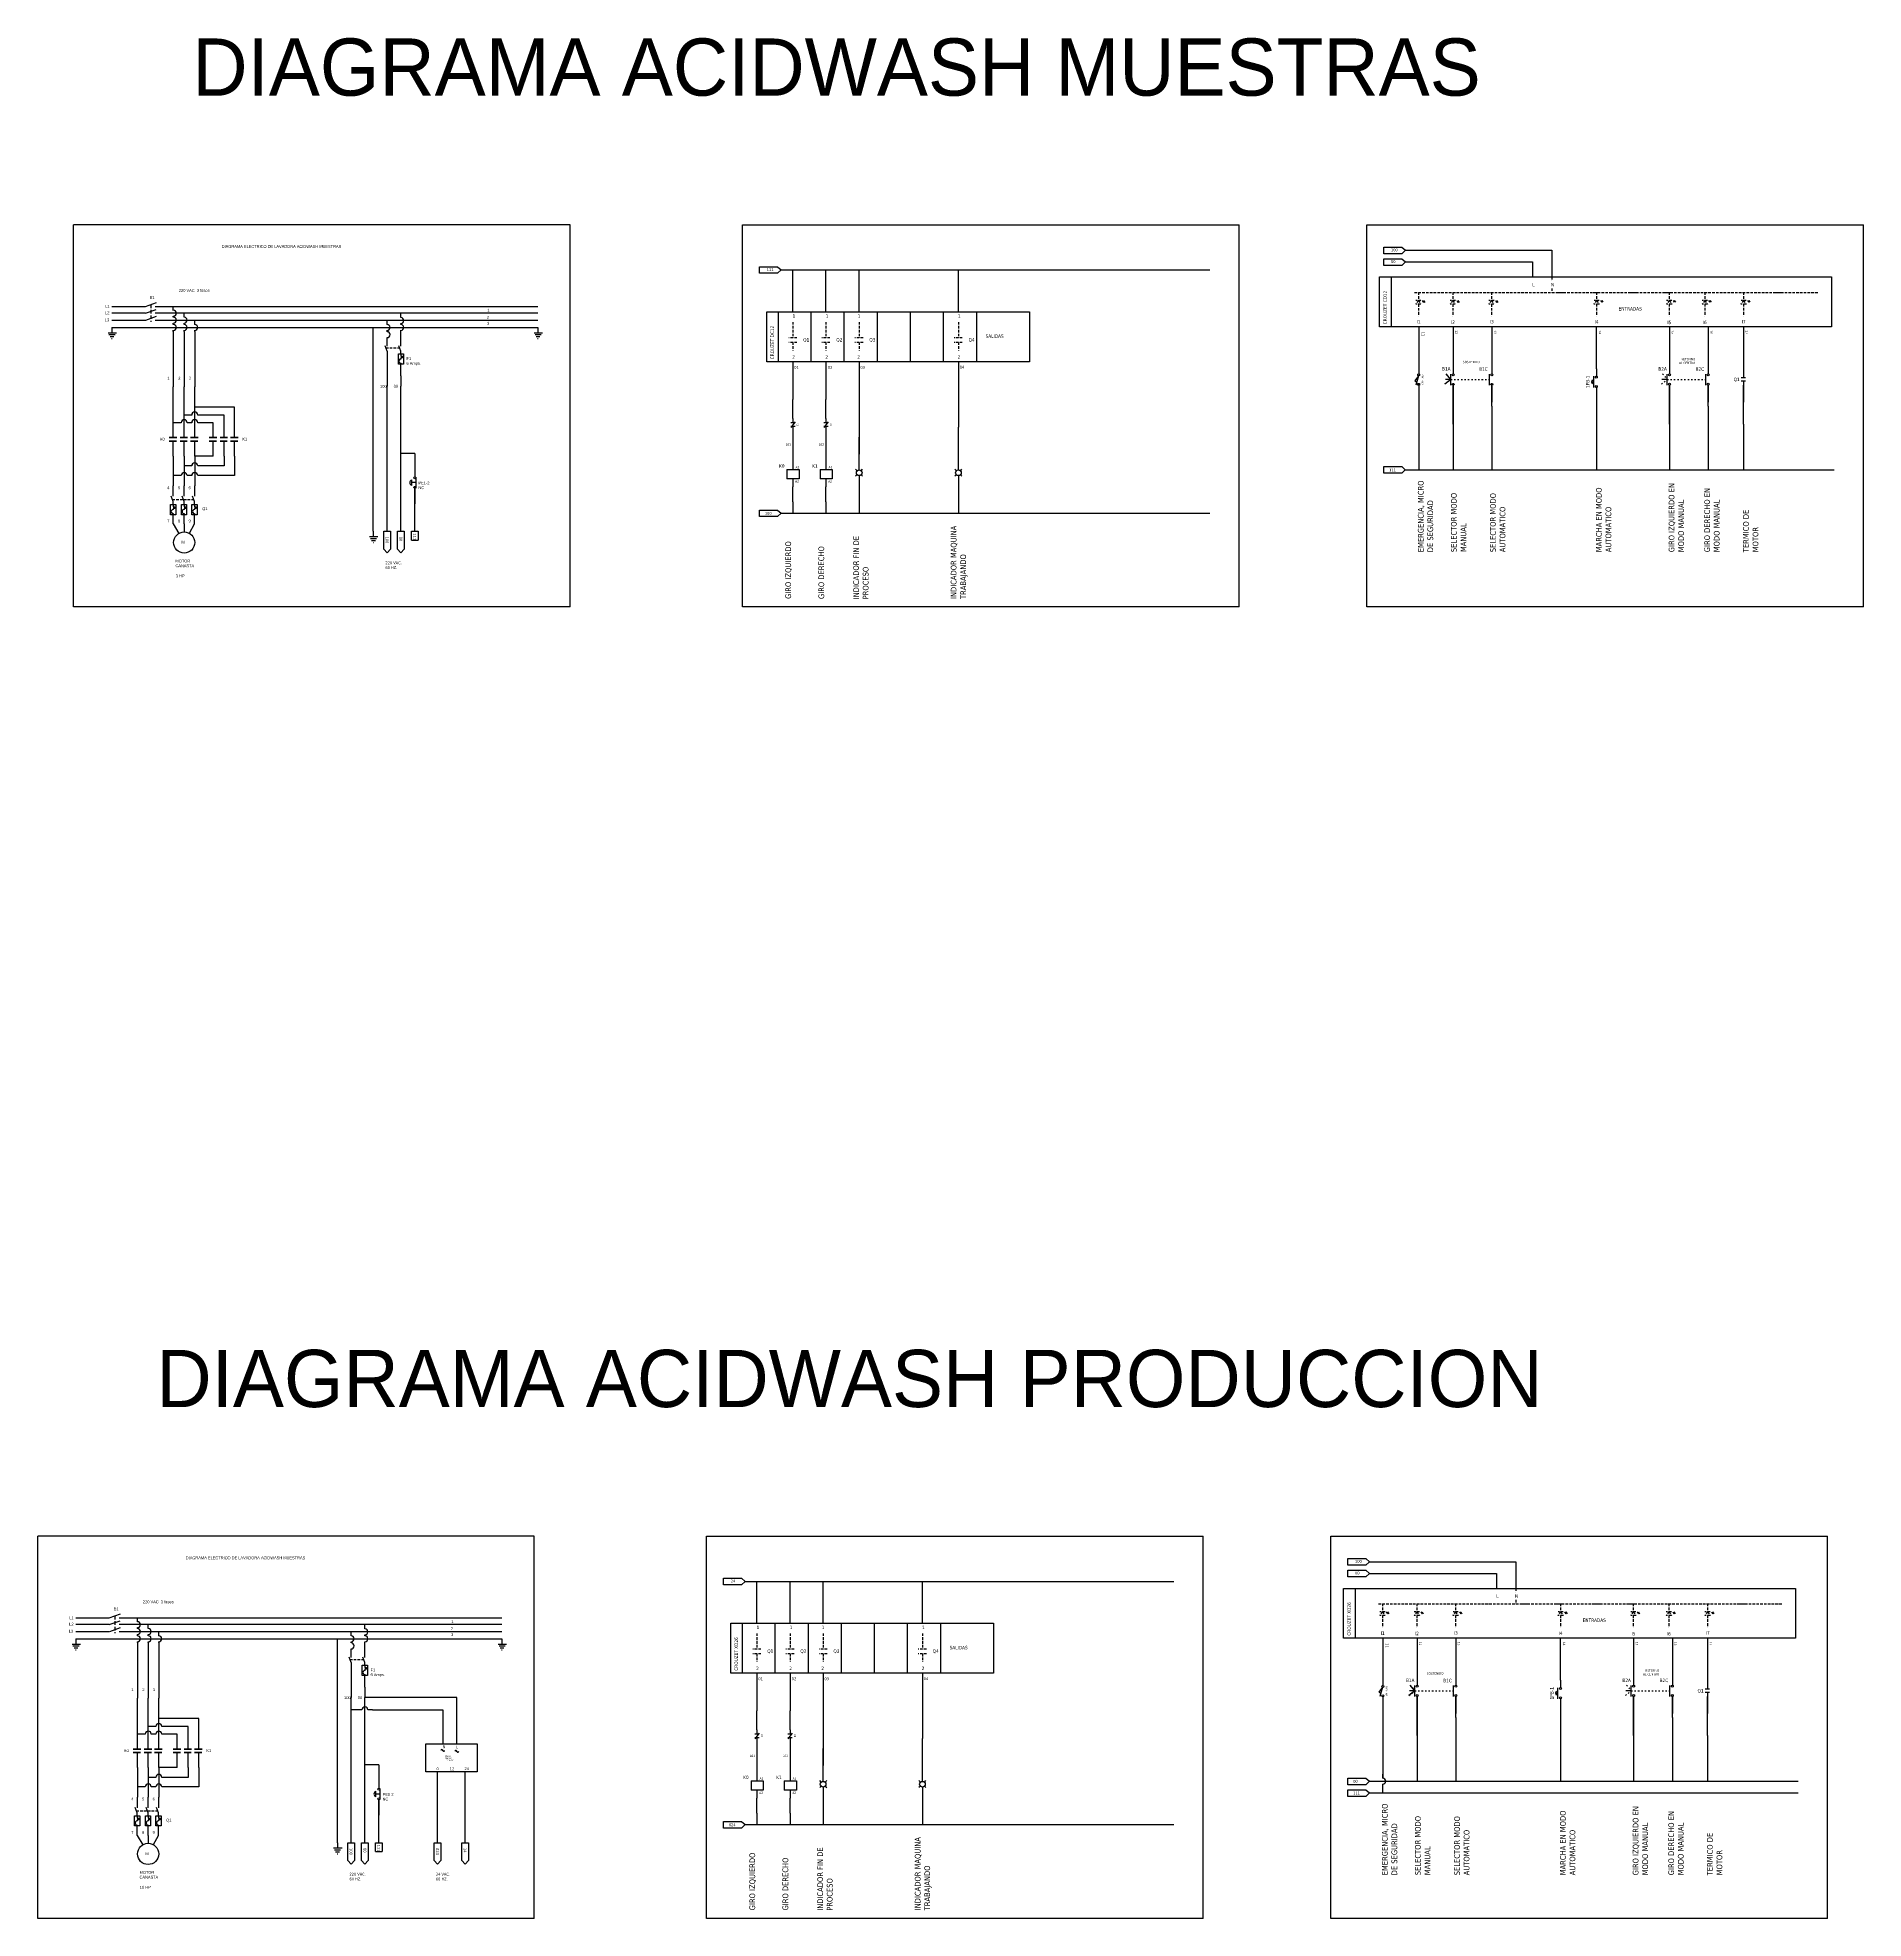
# Model space of a CAD drawing. Header units: millimetres. Extents: x 4928 to 6523, y 3574 to 5217.
import ezdxf
from ezdxf.enums import TextEntityAlignment as Align

# ---------------------------------------------------------------- set-up
doc = ezdxf.new("R2010")
doc.units = ezdxf.units.MM
doc.linetypes.add('ACAD_ISO03W100', pattern=[30, 12, -18])
doc.linetypes.add('LÍNEAS_OCULTAS2', pattern=[4.7625, 3.175, -1.5875])
doc.layers.add('0 @ 1', color=7, linetype='Continuous')
doc.layers.add('Capa1', color=7, linetype='LÍNEAS_OCULTAS2')
doc.layers.add('CONTACTOS', color=7, linetype='Continuous', lineweight=40)
doc.styles.add('Tahoma', font='tahoma.ttf')

# ---------------------------------------------------------------- blocks, each defined once
blk = doc.blocks.new('*U28')
at = {"linetype": 'Continuous'}
for p, q in [((-3.3, -0.3), (1.1, -3.3)), ((-3.3, -0.3), (4.8, -2.6)), ((1.1, -3.3), (1.9, -1.8))]:
    blk.add_line(p, q, dxfattribs=at)
for centre in [(-4.1, 0), (4.1, 0)]:
    blk.add_circle(centre, 0.859)
at = {"style": 'Tahoma'}
for tag, p in [('Diseñador de referencia', (0, 2.5)), ('Descripción', (0, 6.7))]:
    blk.add_attdef(tag, text='', height=1.5, dxfattribs=at).set_placement(p, align=Align.CENTER)
at = {"linetype": 'Continuous', "style": 'Tahoma', "flags": 8}
blk.add_attdef('Terminal 1', text='', height=1.5, dxfattribs=at).set_placement((-6.7, -0.8), align=Align.TOP_RIGHT)
blk.add_attdef('Terminal 2', text='', height=1.5, dxfattribs=at).set_placement((6.7, -0.8), align=Align.TOP_LEFT)
blk = doc.blocks.new('*U29')
for p, q in [((-4.9, 2.1), (4.8, 2.1)), ((0, 4.3), (0, 2.1))]:
    blk.add_line(p, q)
for centre in [(-4.1, 0), (4.1, 0)]:
    blk.add_circle(centre, 0.859)
blk.add_arc((0, 2.2), 2.08, 36.8699, 143.1301)
at = {"style": 'Tahoma'}
for tag, p in [('Diseñador de referencia', (0, 5)), ('Descripción', (0, 9.2))]:
    blk.add_attdef(tag, text='', height=1.5, dxfattribs=at).set_placement(p, align=Align.CENTER)
at = {"linetype": 'Continuous', "style": 'Tahoma', "flags": 8}
blk.add_attdef('Terminal 1', text='', height=1.5, dxfattribs=at).set_placement((-6.7, -0.8), align=Align.TOP_RIGHT)
blk.add_attdef('Terminal 2', text='', height=1.5, dxfattribs=at).set_placement((6.7, -0.8), align=Align.TOP_LEFT)
blk = doc.blocks.new('*U23')
at = {"linetype": 'Continuous'}
for p, q in [((-1.5, 1.9), (-1.5, -1.9)), ((1.5, 1.9), (1.5, -1.9))]:
    blk.add_line(p, q, dxfattribs=at)
at = {"style": 'Tahoma'}
for tag, p in [('Diseñador de referencia', (-0.2, 3.4)), ('Descripción', (0, 8.7))]:
    blk.add_attdef(tag, text='', height=1.5, dxfattribs=at).set_placement(p, align=Align.CENTER)
at = {"linetype": 'Continuous', "style": 'Tahoma', "flags": 8}
blk.add_attdef('Terminal 1', text='', height=1.5, dxfattribs=at).set_placement((-3.2, -0.8), align=Align.TOP_RIGHT)
blk.add_attdef('Terminal 2', text='', height=1.5, dxfattribs=at).set_placement((3.2, -0.8), align=Align.TOP_LEFT)
blk = doc.blocks.new('*U30')
at = {"linetype": 'Continuous'}
for p, q in [((-2.4, 1.9), (2.4, -1.9)), ((-1.5, 1.9), (-1.5, -1.9)), ((1.5, 1.9), (1.5, -1.9))]:
    blk.add_line(p, q, dxfattribs=at)
at = {"style": 'Tahoma'}
for tag, p in [('Diseñador de referencia', (-0.2, 3.4)), ('Descripción', (0, 8.7))]:
    blk.add_attdef(tag, text='', height=1.5, dxfattribs=at).set_placement(p, align=Align.CENTER)
at = {"linetype": 'Continuous', "style": 'Tahoma', "flags": 8}
blk.add_attdef('Terminal 1', text='', height=1.5, dxfattribs=at).set_placement((-3.2, -0.8), align=Align.TOP_RIGHT)
blk.add_attdef('Terminal 2', text='', height=1.5, dxfattribs=at).set_placement((3.2, -0.8), align=Align.TOP_LEFT)

msp = doc.modelspace()

# ---------------------------------------------------------------- linework, layer by layer
for p, q in [((4959.8, 4719.7), (4959.8, 5053.7)), ((5393.6, 5053.7), (4959.8, 5053.7)), ((5393.6, 4719.7), (5393.6, 5053.7)), ((5544.3, 4719.7), (5544.3, 5053.7)), ((5544.3, 5053.7), (5978.1, 5053.7)), ((5978.1, 4719.7), (5978.1, 5053.7)), ((6089.6, 4719.7), (6089.6, 5053.7)), ((6089.6, 5053.7), (6523.4, 5053.7)), ((6523.4, 4719.7), (6523.4, 5053.7)), ((6104.4, 5034.1), (6120.2, 5034.1)), ((6104.4, 5028.3), (6104.4, 5034.1)), ((6120.2, 5034.1), (6123.3, 5031.3)), ((6123.3, 5031.3), (6120.2, 5028.3)), ((6123.3, 5031.3), (6251.2, 5031.3)), ((6251.2, 5031.3), (6251.2, 5008)), ((5559, 5016.9), (5574.8, 5016.9)), ((5559, 5011.2), (5559, 5016.9)), ((5574.8, 5016.9), (5577.9, 5014.1)), ((5577.9, 5014.1), (5574.8, 5011.2)), ((5577.9, 5014.1), (5952.5, 5014.1)), ((5588.2, 4986.1), (5588.2, 5014.1)), ((5617.1, 4986.1), (5617.1, 5014.1)), ((5646.1, 4977.5), (5646.1, 5014.1)), ((5732.8, 4977.5), (5732.8, 5014.1)), ((6120.2, 5028.3), (6104.4, 5028.3)), ((6104.4, 5023.9), (6120.2, 5023.9)), ((6104.4, 5018.1), (6104.4, 5023.9)), ((6120.2, 5018.1), (6104.4, 5018.1)), ((6120.2, 5023.9), (6123.3, 5021.1)), ((6123.3, 5021.1), (6120.2, 5018.1)), ((6123.3, 5021.1), (6234.4, 5021.1)), ((6234.4, 5021.1), (6234.4, 5008)), ((5574.8, 5011.2), (5559, 5011.2)), ((6110.8, 5008), (6110.8, 4964.5)), ((4993.2, 4982.3), (5022.5, 4982.3)), ((5022.5, 4982.3), (5032.1, 4985.8)), ((5022.5, 4976.3), (5031.9, 4979.7)), ((5031.1, 4982.3), (5365.4, 4982.3)), ((5046.9, 4978.8), (5046.9, 4982.3)), ((5588.2, 4977.5), (5588.2, 4986.1)), ((5617.1, 4977.5), (5617.1, 4986.1)), ((5022.5, 4976.3), (4993.2, 4976.3)), ((4993.2, 4970.3), (5022.5, 4970.3)), ((4993.2, 4963.9), (4993.2, 4959.3)), ((4993.2, 4963.9), (5365.4, 4963.9)), ((5022.9, 4970.3), (5032.3, 4973.7)), ((5365.4, 4976.3), (5031.1, 4976.3)), ((5031.1, 4970.3), (5365.4, 4970.3)), ((5046.9, 4972.8), (5046.9, 4973.7)), ((5046.9, 4966.5), (5046.9, 4967.7)), ((5056.4, 4972.8), (5056.4, 4976.3)), ((5056.4, 4966.5), (5056.4, 4967.7)), ((5065.6, 4966.5), (5065.6, 4970.3)), ((5221.6, 4785.8), (5221.6, 4963.9)), ((5233.7, 4966.5), (5233.7, 4970.3)), ((5245.7, 4972.5), (5245.7, 4976.3)), ((5245.7, 4966.5), (5245.7, 4967.4)), ((5365.4, 4963.9), (5365.4, 4959.3)), ((5575.3, 4977.5), (5575.3, 4933.9)), ((5604.2, 4933.9), (5604.2, 4977.5)), ((5633.1, 4933.9), (5633.1, 4977.5)), ((5662.1, 4933.9), (5662.1, 4977.5)), ((5662.1, 4977.5), (5691, 4977.5)), ((5691, 4933.9), (5691, 4977.5)), ((5691, 4933.9), (5691, 4977.5)), ((5719.9, 4933.9), (5719.9, 4977.5)), ((5719.9, 4933.9), (5719.9, 4977.5)), ((5719.9, 4933.9), (5719.9, 4977.5)), ((5748.8, 4933.9), (5748.8, 4977.5)), ((5748.8, 4933.9), (5748.8, 4977.5)), ((6134.9, 4964.4), (6134.9, 4941.4)), ((6165, 4964.4), (6165, 4957)), ((6165, 4964.4), (6165, 4946.3)), ((6198.8, 4964.4), (6198.8, 4946.3)), ((6290.3, 4927.7), (6290.3, 4964.5)), ((6354.1, 4964.5), (6354.1, 4946.3)), ((6387.9, 4964.5), (6387.9, 4946.3)), ((6418.7, 4964.5), (6418.7, 4946.3)), ((4989.9, 4959.3), (4997.2, 4959.3)), ((4990.7, 4957.7), (4996, 4957.7)), ((4991.6, 4956), (4994.9, 4956)), ((4992.9, 4954.2), (4993.5, 4954.2)), ((5046.9, 4960.5), (5046.9, 4961.4)), ((5046.9, 4961.4), (5046.9, 4912.1)), ((5056.4, 4960.5), (5056.4, 4961.4)), ((5056.4, 4960.5), (5056.4, 4912.1)), ((5065.6, 4960.5), (5065.6, 4961.4)), ((5065.6, 4960.5), (5065.6, 4912.1)), ((5233.7, 4943.2), (5232, 4947.9)), ((5233.7, 4960.2), (5233.7, 4961.4)), ((5233.7, 4947.5), (5233.7, 4955)), ((5245.7, 4943.2), (5244, 4947.9)), ((5245.7, 4947.5), (5245.7, 4961.4)), ((5362.1, 4959.3), (5369.4, 4959.3)), ((5362.9, 4957.7), (5368.2, 4957.7)), ((5363.8, 4956), (5367.2, 4956)), ((5365.2, 4954.2), (5365.7, 4954.2)), ((6165, 4946.3), (6165, 4923.4)), ((6198.8, 4946.3), (6198.8, 4923.4)), ((6354.1, 4946.3), (6354.1, 4923.4)), ((6387.9, 4946.3), (6387.9, 4923.4)), ((6418.7, 4946.3), (6418.7, 4923.4)), ((5233.7, 4943.2), (5233.7, 4921.7)), ((5245.7, 4940.8), (5245.7, 4943.3)), ((5245.7, 4940.8), (5245.7, 4938.8)), ((5245.7, 4938.8), (5247.2, 4938.8)), ((5245.7, 4937.3), (5245.7, 4936.2)), ((5247.2, 4937.3), (5245.7, 4937.3)), ((5245.7, 4921.7), (5245.8, 4931.8)), ((5245.8, 4932.7), (5245.8, 4931.8)), ((5247.2, 4938.8), (5247.2, 4937.3)), ((5588.2, 4933.8), (5588.2, 4926.4)), ((5617.1, 4933.8), (5617.1, 4926.4)), ((5646.1, 4933.8), (5646.1, 4926.4)), ((5732.8, 4933.9), (5732.8, 4926.5)), ((6134.9, 4941.4), (6134.9, 4923.3)), ((5233.7, 4921.7), (5233.7, 4912.7)), ((5245.7, 4921.7), (5245.7, 4912.7)), ((5588.2, 4926.4), (5588.2, 4900.9)), ((5617.1, 4926.4), (5617.1, 4900.9)), ((5646.1, 4926.4), (5646.1, 4867.9)), ((5732.8, 4926.5), (5732.8, 4879.9)), ((6162.9, 4918.4), (6157.8, 4914.4)), ((6162.9, 4918.4), (6158.3, 4918.4)), ((6162.9, 4918.4), (6158.9, 4923.4)), ((6162.9, 4913.5), (6162.9, 4923.2)), ((6165, 4879.3), (6165, 4913.4)), ((6165, 4913.4), (6165, 4898.6)), ((6196.7, 4913.5), (6196.7, 4923.2)), ((6198.8, 4895.1), (6198.8, 4913.4)), ((6198.8, 4913.4), (6198.8, 4898.6)), ((6290.3, 4927.7), (6290.3, 4921.4)), ((6351.9, 4918.4), (6347.4, 4918.4)), ((6351.9, 4913.5), (6351.9, 4923.2)), ((6354.1, 4879.4), (6354.1, 4913.4)), ((6354.1, 4913.4), (6354.1, 4898.6)), ((6385.8, 4913.5), (6385.8, 4923.2)), ((6387.9, 4895.1), (6387.9, 4913.4)), ((6387.9, 4913.4), (6387.9, 4898.6)), ((6418.7, 4927.2), (6418.7, 4919.9)), ((6418.7, 4916.9), (6418.7, 4906.1)), ((6418.7, 4879.4), (6418.7, 4913.4)), ((6418.7, 4913.4), (6418.7, 4898.6)), ((5046.9, 4880.7), (5046.9, 4912.1)), ((5056.4, 4880.7), (5056.4, 4912.1)), ((5065.6, 4880.7), (5065.6, 4912.1)), ((5233.7, 4785.8), (5233.7, 4912.7)), ((5245.8, 4785.8), (5245.7, 4912.7)), ((5588.2, 4884.3), (5588.2, 4900.9)), ((5617.1, 4884.3), (5617.1, 4900.9)), ((6134.9, 4913.3), (6134.9, 4893.3)), ((6165, 4902.3), (6165, 4879.3)), ((6290.3, 4911.4), (6290.3, 4850)), ((6354.1, 4902.3), (6354.1, 4879.4)), ((5046.9, 4867.6), (5046.9, 4880.7)), ((5053.8, 4880.7), (5046.9, 4880.7)), ((5063, 4887.4), (5056.4, 4887.4)), ((5056.4, 4867.6), (5056.4, 4880.7)), ((5063, 4880.7), (5059, 4880.7)), ((5100.5, 4894.3), (5065.6, 4894.3)), ((5065.6, 4867.6), (5065.6, 4880.7)), ((5091.3, 4887.4), (5068.2, 4887.4)), ((5081.8, 4880.7), (5068.2, 4880.7)), ((5081.8, 4867.6), (5081.8, 4880.7)), ((5091.3, 4880.7), (5091.3, 4887.4)), ((5091.3, 4867.6), (5091.3, 4880.7)), ((5100.5, 4880.7), (5100.5, 4894.3)), ((5100.5, 4867.6), (5100.5, 4880.7)), ((5588.2, 4884.3), (5588.2, 4880.5)), ((5617.1, 4884.3), (5617.1, 4880.5)), ((6134.9, 4893.3), (6134.9, 4879.3)), ((6198.8, 4895.1), (6198.8, 4839.5)), ((6387.9, 4895.1), (6387.9, 4839.5)), ((5046.9, 4851.4), (5046.9, 4864.6)), ((5056.4, 4851.4), (5056.4, 4864.6)), ((5065.6, 4851.4), (5065.6, 4864.6)), ((5081.8, 4851.4), (5081.8, 4864.6)), ((5091.3, 4851.4), (5091.3, 4864.6)), ((5100.5, 4851.4), (5100.5, 4864.6)), ((5588.2, 4877.5), (5588.2, 4871)), ((5588.2, 4871), (5588.2, 4846.7)), ((5617.1, 4877.5), (5617.1, 4871)), ((5617.1, 4871), (5617.1, 4846.7)), ((5646.1, 4841.3), (5646.1, 4867.9)), ((5646.1, 4867.9), (5646.1, 4853.2)), ((5732.8, 4879.9), (5732.8, 4876.9)), ((5732.8, 4841.3), (5732.8, 4876.9)), ((6134.9, 4879.3), (6134.9, 4839.5)), ((6165, 4879.3), (6165, 4839.5)), ((6354.1, 4879.4), (6354.1, 4839.5)), ((6418.7, 4879.4), (6418.7, 4839.5)), ((5046.9, 4851.4), (5046.9, 4825.5)), ((5056.4, 4851.4), (5056.4, 4825.5)), ((5065.6, 4851.4), (5065.6, 4825.5)), ((5081.8, 4851.4), (5065.6, 4851.4)), ((5091.3, 4851.4), (5091.3, 4842.9)), ((5100.5, 4851.4), (5100.5, 4834.4)), ((5257.8, 4853.7), (5245.8, 4853.7)), ((5257.8, 4853.7), (5257.8, 4833.3)), ((6290.3, 4850), (6290.3, 4839.5)), ((5053.8, 4834.4), (5046.9, 4834.4)), ((5063, 4842.9), (5056.4, 4842.9)), ((5063, 4834.4), (5059, 4834.4)), ((5091.3, 4842.9), (5068.2, 4842.9)), ((5100.5, 4834.4), (5068.2, 4834.4)), ((5258.9, 4833.1), (5258.9, 4823.4)), ((5583, 4839.8), (5593.7, 4839.8)), ((5583, 4839.8), (5583, 4831.6)), ((5593.7, 4831.6), (5583, 4831.6)), ((5588.2, 4846.7), (5588.2, 4839.8)), ((5588.2, 4831.6), (5588.2, 4824.7)), ((5593.7, 4839.8), (5593.7, 4831.6)), ((5611.9, 4839.8), (5622.6, 4839.8)), ((5611.9, 4839.8), (5611.9, 4831.6)), ((5622.6, 4831.6), (5611.9, 4831.6)), ((5617.1, 4846.7), (5617.1, 4839.8)), ((5617.1, 4831.6), (5617.1, 4824.7)), ((5622.6, 4839.8), (5622.6, 4831.6)), ((5644.3, 4838.7), (5643, 4840)), ((5644.3, 4835.2), (5643, 4833.9)), ((5646.1, 4839.4), (5646.1, 4841.3)), ((5646.1, 4834.4), (5646.1, 4832.5)), ((5646.1, 4832.5), (5646.1, 4801.6)), ((5647.8, 4838.7), (5649.1, 4840)), ((5647.8, 4835.2), (5649.1, 4833.9)), ((5731, 4838.7), (5729.7, 4840)), ((5731, 4835.2), (5729.7, 4833.9)), ((5732.8, 4839.4), (5732.8, 4841.3)), ((5732.8, 4834.4), (5732.8, 4832.5)), ((5732.8, 4832.5), (5732.8, 4801.6)), ((5734.5, 4838.7), (5735.8, 4840)), ((5734.5, 4835.2), (5735.8, 4833.9)), ((6104.4, 4842.3), (6120.1, 4842.3)), ((6104.4, 4836.5), (6104.4, 4842.3)), ((6120.1, 4836.5), (6104.4, 4836.5)), ((6120.1, 4842.3), (6123.2, 4839.5)), ((6123.2, 4839.5), (6120.1, 4836.5)), ((6123.2, 4839.5), (6497.8, 4839.5)), ((5046.8, 4811.8), (5045.1, 4816.5)), ((5046.9, 4816.4), (5046.9, 4825.5)), ((5056.3, 4811.8), (5054.6, 4816.5)), ((5056.4, 4816.4), (5056.4, 4825.5)), ((5065.4, 4811.8), (5063.7, 4816.5)), ((5065.6, 4816.4), (5065.6, 4825.5)), ((5255, 4830.7), (5255, 4825.9)), ((5258.8, 4828.3), (5255, 4828.3)), ((5257.8, 4823.3), (5257.8, 4809.7)), ((5257.8, 4785.8), (5257.8, 4823.3)), ((5588.2, 4811.5), (5588.2, 4824.7)), ((5617.1, 4811.5), (5617.1, 4824.7)), ((5046.8, 4809.3), (5046.8, 4811.8)), ((5046.8, 4809.3), (5046.8, 4807.3)), ((5046.8, 4807.3), (5048.3, 4807.3)), ((5046.8, 4805.8), (5046.8, 4804.8)), ((5048.3, 4805.8), (5046.8, 4805.8)), ((5046.8, 4801.2), (5046.8, 4800.3)), ((5046.8, 4792.2), (5046.8, 4800.3)), ((5048.3, 4807.3), (5048.3, 4805.8)), ((5056.3, 4809.3), (5056.3, 4811.8)), ((5056.3, 4809.3), (5056.3, 4807.3)), ((5056.3, 4807.3), (5057.8, 4807.3)), ((5056.3, 4805.8), (5056.3, 4804.8)), ((5057.8, 4805.8), (5056.3, 4805.8)), ((5056.3, 4801.2), (5056.3, 4800.3)), ((5056.3, 4792.2), (5056.3, 4800.3)), ((5057.8, 4807.3), (5057.8, 4805.8)), ((5065.4, 4809.3), (5065.4, 4811.8)), ((5065.4, 4809.3), (5065.4, 4807.3)), ((5065.4, 4807.3), (5066.9, 4807.3)), ((5065.4, 4805.8), (5065.4, 4804.8)), ((5066.9, 4805.8), (5065.4, 4805.8)), ((5065.5, 4801.2), (5065.5, 4800.3)), ((5065.5, 4792.2), (5065.5, 4800.3)), ((5066.9, 4807.3), (5066.9, 4805.8)), ((5559, 4804.4), (5574.8, 4804.4)), ((5559, 4798.6), (5559, 4804.4)), ((5574.8, 4798.6), (5559, 4798.6)), ((5574.8, 4804.4), (5577.9, 4801.6)), ((5577.9, 4801.6), (5574.8, 4798.6)), ((5577.9, 4801.6), (5952.5, 4801.6)), ((5588.2, 4811.5), (5588.2, 4801.6)), ((5617.1, 4811.5), (5617.1, 4801.6)), ((5848.4, 4801.7), (5877.3, 4801.7)), ((5046.8, 4792.2), (5051.6, 4784)), ((5056.3, 4792.2), (5056.3, 4785.2)), ((5060.9, 4784.1), (5065.5, 4792.2)), ((5221.6, 4785.8), (5221.6, 4781.2)), ((5230.7, 4770.1), (5230.7, 4785.8)), ((5230.7, 4785.8), (5236.5, 4785.8)), ((5230.7, 4778), (5230.7, 4785.8)), ((5230.7, 4785.8), (5236.5, 4785.8)), ((5236.5, 4785.8), (5236.5, 4770.1)), ((5236.5, 4785.8), (5236.5, 4778)), ((5242.8, 4770.1), (5242.8, 4785.8)), ((5242.8, 4785.8), (5248.6, 4785.8)), ((5242.8, 4778), (5242.8, 4785.8)), ((5242.8, 4785.8), (5248.6, 4785.8)), ((5248.6, 4785.8), (5248.6, 4770.1)), ((5248.6, 4785.8), (5248.6, 4778)), ((5254.9, 4785.8), (5260.6, 4785.8)), ((5254.9, 4778), (5254.9, 4785.8)), ((5254.9, 4785.8), (5260.7, 4785.8)), ((5260.7, 4785.8), (5260.7, 4778)), ((5218.4, 4781.2), (5225.7, 4781.2)), ((5219.1, 4779.6), (5224.5, 4779.6)), ((5220.1, 4777.8), (5223.4, 4777.8)), ((5221.4, 4776.1), (5221.9, 4776.1)), ((5233.7, 4766.9), (5230.7, 4770.1)), ((5236.5, 4770.1), (5233.7, 4766.9)), ((5245.8, 4766.9), (5242.8, 4770.1)), ((5248.6, 4770.1), (5245.8, 4766.9)), ((5254.9, 4778), (5260.7, 4778)), ((5393.6, 4719.7), (4959.8, 4719.7)), ((5978.1, 4719.7), (5544.3, 4719.7)), ((6523.4, 4719.7), (6089.6, 4719.7)), ((4928.4, 3573.9), (4928.4, 3907.9)), ((5362.1, 3907.9), (4928.4, 3907.9)), ((5362.1, 3573.9), (5362.1, 3907.9)), ((5512.8, 3573.9), (5512.8, 3907.9)), ((5512.8, 3907.9), (5946.6, 3907.9)), ((5946.6, 3573.9), (5946.6, 3907.9)), ((6058.2, 3573.9), (6058.2, 3907.9)), ((6058.2, 3907.9), (6492, 3907.9)), ((6492, 3573.9), (6492, 3907.9)), ((6073, 3888.3), (6088.7, 3888.3)), ((6073, 3882.5), (6073, 3888.3)), ((6088.7, 3882.5), (6073, 3882.5)), ((6088.7, 3888.3), (6091.9, 3885.5)), ((6091.9, 3885.5), (6088.7, 3882.5)), ((6091.9, 3885.5), (6219.7, 3885.5)), ((6219.7, 3885.5), (6219.7, 3862.2)), ((5527.6, 3871.1), (5543.4, 3871.1)), ((5527.6, 3865.4), (5527.6, 3871.1)), ((5543.4, 3865.4), (5527.6, 3865.4)), ((5543.4, 3871.1), (5546.5, 3868.3)), ((5546.5, 3868.3), (5543.4, 3865.4)), ((5546.5, 3868.3), (5921, 3868.3)), ((5556.8, 3840.3), (5556.8, 3868.3)), ((5585.7, 3840.3), (5585.7, 3868.3)), ((5614.6, 3831.7), (5614.6, 3868.3)), ((5701.4, 3831.7), (5701.4, 3868.3)), ((6073, 3878.1), (6088.7, 3878.1)), ((6073, 3872.3), (6073, 3878.1)), ((6088.7, 3872.3), (6073, 3872.3)), ((6079.4, 3862.2), (6079.4, 3818.7)), ((6088.7, 3878.1), (6091.9, 3875.3)), ((6091.9, 3875.3), (6088.7, 3872.3)), ((6091.9, 3875.3), (6203, 3875.3)), ((6203, 3875.3), (6203, 3862.2)), ((4961.7, 3836.5), (4991, 3836.5)), ((4991, 3830.5), (4961.7, 3830.5)), ((4991, 3836.5), (5000.7, 3840)), ((4991, 3830.5), (5000.4, 3833.9)), ((4999.7, 3836.5), (5334, 3836.5)), ((5334, 3830.5), (4999.7, 3830.5)), ((5015.5, 3833.1), (5015.5, 3836.5)), ((5025, 3827.1), (5025, 3830.5)), ((5214.3, 3826.8), (5214.3, 3830.5)), ((5543.9, 3831.7), (5543.9, 3788.1)), ((5556.8, 3831.7), (5556.8, 3840.3)), ((5572.8, 3788.1), (5572.8, 3831.7)), ((5585.7, 3831.7), (5585.7, 3840.3)), ((5601.7, 3788.1), (5601.7, 3831.7)), ((5630.6, 3788.1), (5630.6, 3831.7)), ((5630.6, 3831.7), (5659.5, 3831.7)), ((5659.5, 3788.1), (5659.5, 3831.7)), ((5659.5, 3788.1), (5659.5, 3831.7)), ((5688.4, 3788.1), (5688.4, 3831.7)), ((5688.4, 3788.1), (5688.4, 3831.7)), ((5688.4, 3788.1), (5688.4, 3831.7)), ((5717.4, 3788.1), (5717.4, 3831.7)), ((5717.4, 3788.1), (5717.4, 3831.7)), ((4958.5, 3813.5), (4965.8, 3813.5)), ((4961.7, 3824.5), (4991, 3824.5)), ((4961.7, 3818.2), (4961.7, 3813.5)), ((4961.7, 3818.2), (5334, 3818.2)), ((4991.5, 3824.5), (5000.9, 3827.9)), ((4999.7, 3824.5), (5334, 3824.5)), ((5015.5, 3827.1), (5015.5, 3827.9)), ((5015.5, 3820.8), (5015.5, 3821.9)), ((5015.5, 3814.8), (5015.5, 3815.6)), ((5015.5, 3815.6), (5015.5, 3766.3)), ((5025, 3820.8), (5025, 3821.9)), ((5025, 3814.8), (5025, 3815.6)), ((5025, 3814.8), (5025, 3766.3)), ((5034.2, 3820.8), (5034.2, 3824.5)), ((5034.2, 3814.8), (5034.2, 3815.6)), ((5034.2, 3814.8), (5034.2, 3766.3)), ((5190.2, 3640), (5190.2, 3818.2)), ((5202.3, 3820.8), (5202.3, 3824.5)), ((5202.3, 3814.5), (5202.3, 3815.6)), ((5214.3, 3820.8), (5214.3, 3821.6)), ((5214.3, 3801.7), (5214.3, 3815.6)), ((5330.7, 3813.5), (5338, 3813.5)), ((5334, 3818.2), (5334, 3813.5)), ((6103.5, 3818.7), (6103.5, 3795.6)), ((6133.6, 3818.7), (6133.6, 3811.3)), ((6133.6, 3818.7), (6133.6, 3800.5)), ((6167.4, 3818.7), (6167.4, 3800.5)), ((6258.9, 3781.9), (6258.9, 3818.7)), ((6322.7, 3818.7), (6322.7, 3800.5)), ((6356.5, 3818.7), (6356.5, 3800.5)), ((6387.3, 3818.7), (6387.3, 3800.5)), ((4959.2, 3811.9), (4964.6, 3811.9)), ((4960.2, 3810.2), (4963.5, 3810.2)), ((4961.5, 3808.5), (4962.1, 3808.5)), ((5202.3, 3797.4), (5200.6, 3802.1)), ((5202.3, 3801.7), (5202.3, 3809.3)), ((5202.3, 3797.4), (5202.3, 3775.9)), ((5214.3, 3797.4), (5212.6, 3802.1)), ((5214.3, 3795), (5214.3, 3797.5)), ((5331.5, 3811.9), (5336.8, 3811.9)), ((5332.4, 3810.2), (5335.7, 3810.2)), ((5333.7, 3808.5), (5334.3, 3808.5)), ((6133.6, 3800.5), (6133.6, 3777.6)), ((6167.4, 3800.5), (6167.4, 3777.6)), ((6322.7, 3800.5), (6322.7, 3777.6)), ((6356.5, 3800.5), (6356.5, 3777.6)), ((6387.3, 3800.5), (6387.3, 3777.6)), ((5214.3, 3795), (5214.3, 3793)), ((5214.3, 3793), (5215.8, 3793)), ((5214.3, 3791.5), (5214.3, 3790.5)), ((5215.8, 3791.5), (5214.3, 3791.5)), ((5214.3, 3786.9), (5214.3, 3786)), ((5214.3, 3775.9), (5214.3, 3786)), ((5215.8, 3793), (5215.8, 3791.5)), ((5556.8, 3788), (5556.8, 3780.6)), ((5556.8, 3780.6), (5556.8, 3755.1)), ((5585.7, 3788), (5585.7, 3780.6)), ((5585.7, 3780.6), (5585.7, 3755.1)), ((5614.6, 3788), (5614.6, 3780.6)), ((5614.6, 3780.6), (5614.6, 3722.2)), ((5701.4, 3788.1), (5701.4, 3780.7)), ((5701.4, 3780.7), (5701.4, 3734.1)), ((6103.5, 3795.6), (6103.5, 3777.5)), ((6258.9, 3781.9), (6258.9, 3775.6)), ((6387.3, 3781.5), (6387.3, 3774.1)), ((5015.5, 3734.9), (5015.5, 3766.3)), ((5025, 3734.9), (5025, 3766.3)), ((5034.2, 3734.9), (5034.2, 3766.3)), ((5202.3, 3775.9), (5202.3, 3766.9)), ((5202.3, 3640), (5202.3, 3766.9)), ((5214.3, 3775.9), (5214.3, 3766.9)), ((5214.3, 3640), (5214.3, 3766.9)), ((5218.3, 3766.9), (5214.3, 3766.9)), ((5294.6, 3766.9), (5218.3, 3766.9)), ((5294.6, 3726.4), (5294.6, 3766.9)), ((6103.5, 3767.5), (6103.5, 3747.5)), ((6131.5, 3772.6), (6126.4, 3768.6)), ((6131.5, 3772.6), (6126.9, 3772.6)), ((6131.5, 3772.6), (6127.5, 3777.6)), ((6131.5, 3767.7), (6131.5, 3777.4)), ((6133.6, 3733.6), (6133.6, 3767.6)), ((6133.6, 3767.6), (6133.6, 3752.9)), ((6165.3, 3767.7), (6165.3, 3777.4)), ((6167.4, 3749.3), (6167.4, 3767.6)), ((6167.4, 3767.6), (6167.4, 3752.9)), ((6258.9, 3765.7), (6258.9, 3704.2)), ((6320.5, 3772.6), (6316, 3772.6)), ((6320.5, 3767.7), (6320.5, 3777.4)), ((6322.7, 3733.6), (6322.7, 3767.6)), ((6322.7, 3767.6), (6322.7, 3752.9)), ((6354.3, 3767.7), (6354.3, 3777.4)), ((6356.5, 3749.3), (6356.5, 3767.6)), ((6356.5, 3767.6), (6356.5, 3752.9)), ((6387.3, 3771.1), (6387.3, 3760.3)), ((6387.3, 3733.6), (6387.3, 3767.6)), ((6387.3, 3767.6), (6387.3, 3752.9)), ((5069.1, 3748.5), (5034.2, 3748.5)), ((5069.1, 3734.9), (5069.1, 3748.5)), ((5211.7, 3756), (5202.3, 3756)), ((5220.9, 3756), (5216.9, 3756)), ((5220.9, 3756), (5282.5, 3756)), ((5282.5, 3756), (5282.5, 3726.4)), ((5556.8, 3738.5), (5556.8, 3755.1)), ((5585.7, 3738.5), (5585.7, 3755.1)), ((6103.5, 3747.5), (6103.5, 3733.6)), ((6133.6, 3756.5), (6133.6, 3733.6)), ((6167.4, 3749.3), (6167.4, 3693.7)), ((6322.7, 3756.5), (6322.7, 3733.6)), ((6356.5, 3749.3), (6356.5, 3693.7)), ((5015.5, 3721.8), (5015.5, 3734.9)), ((5022.4, 3734.9), (5015.5, 3734.9)), ((5031.6, 3741.6), (5025, 3741.6)), ((5025, 3721.8), (5025, 3734.9)), ((5031.6, 3734.9), (5027.6, 3734.9)), ((5034.2, 3721.8), (5034.2, 3734.9)), ((5059.9, 3741.6), (5036.8, 3741.6)), ((5050.4, 3734.9), (5036.8, 3734.9)), ((5050.4, 3721.8), (5050.4, 3734.9)), ((5059.9, 3734.9), (5059.9, 3741.6)), ((5059.9, 3721.8), (5059.9, 3734.9)), ((5069.1, 3721.8), (5069.1, 3734.9)), ((5556.8, 3738.5), (5556.8, 3734.7)), ((5556.8, 3731.7), (5556.8, 3725.2)), ((5585.7, 3738.5), (5585.7, 3734.7)), ((5585.7, 3731.7), (5585.7, 3725.2)), ((5701.4, 3734.1), (5701.4, 3731.1)), ((5701.4, 3695.5), (5701.4, 3731.1)), ((6103.5, 3733.6), (6103.5, 3696.3)), ((6133.6, 3733.6), (6133.6, 3693.7)), ((6322.7, 3733.6), (6322.7, 3693.7)), ((6387.3, 3733.6), (6387.3, 3693.7)), ((5015.5, 3705.6), (5015.5, 3718.8)), ((5025, 3705.6), (5025, 3718.8)), ((5034.2, 3705.6), (5034.2, 3718.8)), ((5050.4, 3705.6), (5050.4, 3718.8)), ((5059.9, 3705.6), (5059.9, 3718.8)), ((5069.1, 3705.6), (5069.1, 3718.8)), ((5282.6, 3720.3), (5282, 3721)), ((5294.9, 3719.5), (5294.3, 3720.3)), ((5556.8, 3725.2), (5556.8, 3700.9)), ((5585.7, 3725.2), (5585.7, 3700.9)), ((5614.6, 3695.5), (5614.6, 3722.2)), ((5614.6, 3722.2), (5614.6, 3707.4)), ((5015.5, 3705.6), (5015.5, 3679.8)), ((5025, 3705.6), (5025, 3679.8)), ((5034.2, 3705.6), (5034.2, 3679.8)), ((5050.4, 3705.6), (5034.2, 3705.6)), ((5059.9, 3705.6), (5059.9, 3697.1)), ((5069.1, 3705.6), (5069.1, 3688.7)), ((5226.4, 3708), (5214.3, 3708)), ((5226.4, 3708), (5226.4, 3687.5)), ((5277.7, 3679.4), (5277.7, 3701.8)), ((5301.8, 3679.4), (5301.8, 3701.8)), ((5301.8, 3689.8), (5301.8, 3701.8)), ((5556.8, 3700.9), (5556.8, 3694.1)), ((5585.7, 3700.9), (5585.7, 3694.1)), ((6103.5, 3696.3), (6103.5, 3700)), ((6258.9, 3704.2), (6258.9, 3693.7)), ((5022.4, 3688.7), (5015.5, 3688.7)), ((5031.6, 3697.1), (5025, 3697.1)), ((5031.6, 3688.7), (5027.6, 3688.7)), ((5059.9, 3697.1), (5036.8, 3697.1)), ((5069.1, 3688.7), (5036.8, 3688.7)), ((5223.6, 3684.9), (5223.6, 3680.2)), ((5227.4, 3682.5), (5223.6, 3682.5)), ((5227.4, 3687.3), (5227.4, 3677.6)), ((5551.6, 3694.1), (5562.3, 3694.1)), ((5551.6, 3694.1), (5551.6, 3685.8)), ((5562.3, 3685.8), (5551.6, 3685.8)), ((5556.8, 3685.8), (5556.8, 3679)), ((5562.3, 3694.1), (5562.3, 3685.8)), ((5580.5, 3694.1), (5591.2, 3694.1)), ((5580.5, 3694.1), (5580.5, 3685.8)), ((5591.2, 3685.8), (5580.5, 3685.8)), ((5585.7, 3685.8), (5585.7, 3679)), ((5591.2, 3694.1), (5591.2, 3685.8)), ((5612.9, 3692.9), (5611.6, 3694.2)), ((5612.9, 3689.4), (5611.6, 3688.1)), ((5614.6, 3693.6), (5614.6, 3695.5)), ((5614.6, 3688.7), (5614.6, 3686.8)), ((5614.6, 3686.8), (5614.6, 3655.8)), ((5616.4, 3692.9), (5617.7, 3694.2)), ((5616.4, 3689.4), (5617.7, 3688.1)), ((5699.6, 3692.9), (5698.3, 3694.2)), ((5699.6, 3689.4), (5698.3, 3688.1)), ((5701.4, 3693.6), (5701.4, 3695.5)), ((5701.4, 3688.7), (5701.4, 3686.8)), ((5701.4, 3686.8), (5701.4, 3655.8)), ((5703.1, 3692.9), (5704.4, 3694.2)), ((5703.1, 3689.4), (5704.4, 3688.1)), ((6072.9, 3696.5), (6088.7, 3696.5)), ((6072.9, 3690.7), (6072.9, 3696.5)), ((6088.7, 3690.7), (6072.9, 3690.7)), ((6072.9, 3686.3), (6088.7, 3686.3)), ((6072.9, 3680.5), (6072.9, 3686.3)), ((6088.7, 3696.5), (6091.8, 3693.7)), ((6091.8, 3693.7), (6088.7, 3690.7)), ((6088.7, 3686.3), (6091.8, 3683.5)), ((6091.8, 3683.5), (6088.7, 3680.5)), ((6091.8, 3693.7), (6466.4, 3693.7)), ((6091.8, 3683.5), (6466.4, 3683.5)), ((6103.5, 3683.5), (6103.5, 3691.1)), ((5015.4, 3666), (5013.6, 3670.7)), ((5015.4, 3663.5), (5015.4, 3666)), ((5015.5, 3670.6), (5015.5, 3679.8)), ((5024.8, 3666), (5023.1, 3670.7)), ((5024.8, 3663.5), (5024.8, 3666)), ((5025, 3670.6), (5025, 3679.8)), ((5034, 3666), (5032.3, 3670.7)), ((5034, 3663.5), (5034, 3666)), ((5034.2, 3670.6), (5034.2, 3679.8)), ((5226.4, 3677.5), (5226.4, 3664)), ((5226.4, 3640), (5226.4, 3677.5)), ((5277.7, 3640), (5277.7, 3679.4)), ((5301.9, 3640), (5301.8, 3679.4)), ((5556.8, 3665.7), (5556.8, 3679)), ((5556.8, 3665.7), (5556.8, 3655.8)), ((5585.7, 3665.7), (5585.7, 3679)), ((5585.7, 3665.7), (5585.7, 3655.8)), ((6088.7, 3680.5), (6072.9, 3680.5)), ((5015.4, 3663.5), (5015.4, 3661.5)), ((5015.4, 3661.5), (5016.9, 3661.5)), ((5015.4, 3660), (5015.4, 3659)), ((5016.9, 3660), (5015.4, 3660)), ((5015.4, 3655.4), (5015.4, 3654.6)), ((5015.4, 3646.4), (5015.4, 3654.6)), ((5016.9, 3661.5), (5016.9, 3660)), ((5024.8, 3663.5), (5024.8, 3661.5)), ((5024.8, 3661.5), (5026.3, 3661.5)), ((5024.8, 3660), (5024.8, 3659)), ((5026.3, 3660), (5024.8, 3660)), ((5024.9, 3655.4), (5024.9, 3654.6)), ((5024.9, 3646.4), (5024.9, 3654.6)), ((5026.3, 3661.5), (5026.3, 3660)), ((5034, 3663.5), (5034, 3661.5)), ((5034, 3661.5), (5035.5, 3661.5)), ((5034, 3660), (5034, 3659)), ((5035.5, 3660), (5034, 3660)), ((5034, 3655.4), (5034, 3654.6)), ((5034, 3646.4), (5034, 3654.6)), ((5035.5, 3661.5), (5035.5, 3660)), ((5527.6, 3658.6), (5543.4, 3658.6)), ((5527.6, 3652.8), (5527.6, 3658.6)), ((5543.4, 3652.8), (5527.6, 3652.8)), ((5543.4, 3658.6), (5546.5, 3655.8)), ((5546.5, 3655.8), (5543.4, 3652.8)), ((5546.5, 3655.8), (5921, 3655.8)), ((5817, 3655.9), (5845.9, 3655.9)), ((5015.4, 3646.4), (5020.2, 3638.2)), ((5024.9, 3646.4), (5024.9, 3639.5)), ((5029.5, 3638.3), (5034, 3646.4)), ((5186.9, 3635.4), (5194.3, 3635.4)), ((5187.7, 3633.8), (5193.1, 3633.8)), ((5188.7, 3632.1), (5192, 3632.1)), ((5190.2, 3640), (5190.2, 3635.4)), ((5199.3, 3624.3), (5199.3, 3640)), ((5199.3, 3640), (5205.1, 3640)), ((5199.3, 3632.2), (5199.3, 3640)), ((5199.3, 3640), (5205.1, 3640)), ((5205.1, 3640), (5205.1, 3624.3)), ((5205.1, 3640), (5205.1, 3632.2)), ((5211.4, 3624.3), (5211.4, 3640)), ((5211.4, 3640), (5217.1, 3640)), ((5211.4, 3632.2), (5211.4, 3640)), ((5211.4, 3640), (5217.1, 3640)), ((5217.1, 3640), (5217.1, 3624.3)), ((5217.1, 3640), (5217.1, 3632.2)), ((5223.4, 3640), (5229.2, 3640)), ((5223.5, 3632.2), (5223.5, 3640)), ((5223.5, 3640), (5229.3, 3640)), ((5223.5, 3632.2), (5229.3, 3632.2)), ((5229.3, 3640), (5229.3, 3632.2)), ((5274.8, 3624.3), (5274.8, 3640)), ((5274.8, 3640), (5280.5, 3640)), ((5274.8, 3632.2), (5274.8, 3640)), ((5274.8, 3640), (5280.5, 3640)), ((5280.5, 3640), (5280.5, 3624.3)), ((5280.5, 3640), (5280.5, 3632.2)), ((5298.9, 3624.3), (5298.9, 3640)), ((5298.9, 3640), (5304.7, 3640)), ((5298.9, 3632.2), (5298.9, 3640)), ((5298.9, 3640), (5304.7, 3640)), ((5304.7, 3640), (5304.7, 3624.3)), ((5304.7, 3640), (5304.7, 3632.2)), ((5190, 3630.3), (5190.5, 3630.3)), ((5202.3, 3621.2), (5199.3, 3624.3)), ((5205.1, 3624.3), (5202.3, 3621.2)), ((5214.3, 3621.2), (5211.4, 3624.3)), ((5217.1, 3624.3), (5214.3, 3621.2)), ((5277.7, 3621.2), (5274.8, 3624.3)), ((5280.5, 3624.3), (5277.7, 3621.2)), ((5301.9, 3621.2), (5298.9, 3624.3)), ((5304.7, 3624.3), (5301.9, 3621.2)), ((5362.1, 3573.9), (4928.4, 3573.9)), ((5946.6, 3573.9), (5512.8, 3573.9)), ((6492, 3573.9), (6058.2, 3573.9))]:
    msp.add_line(p, q)
at = {"linetype": 'ACAD_ISO03W100', "ltscale": 0.1}
for p, q in [((6157.8, 4914.4), (6162.9, 4918.4)), ((6158.9, 4923.4), (6162.9, 4918.4)), ((6162.9, 4918.4), (6196.7, 4918.4)), ((6346.9, 4914.4), (6351.9, 4918.4)), ((6348, 4923.4), (6351.9, 4918.4)), ((6351.9, 4918.4), (6385.8, 4918.4)), ((6126.4, 3768.6), (6131.5, 3772.6)), ((6127.5, 3777.6), (6131.5, 3772.6)), ((6131.5, 3772.6), (6165.3, 3772.6)), ((6315.5, 3768.6), (6320.5, 3772.6)), ((6316.5, 3777.7), (6320.5, 3772.6)), ((6320.5, 3772.6), (6354.3, 3772.6))]:
    msp.add_line(p, q, dxfattribs=at)
for points in [[(6100.7, 5008), (6495.5, 5008), (6495.5, 4964.5), (6100.7, 4964.5)], [(5565.5, 4977.5), (5794.9, 4977.5), (5794.9, 4933.9), (5565.5, 4933.9)], [(5243.5, 4940.8), (5248, 4940.8), (5248, 4931.8), (5243.5, 4931.8)], [(5044.5, 4809.3), (5049.1, 4809.3), (5049.1, 4800.3), (5044.5, 4800.3)], [(5054, 4809.3), (5058.5, 4809.3), (5058.5, 4800.3), (5054, 4800.3)], [(5063.2, 4809.3), (5067.7, 4809.3), (5067.7, 4800.3), (5063.2, 4800.3)], [(6069.3, 3862.2), (6464.1, 3862.2), (6464.1, 3818.7), (6069.3, 3818.7)], [(5534, 3831.7), (5763.5, 3831.7), (5763.5, 3788.1), (5534, 3788.1)], [(5212, 3795), (5216.6, 3795), (5216.6, 3786), (5212, 3786)], [(5267.4, 3726.4), (5312.3, 3726.4), (5312.3, 3701.8), (5267.4, 3701.8)], [(5013.1, 3663.5), (5017.6, 3663.5), (5017.6, 3654.6), (5013.1, 3654.6)], [(5022.6, 3663.5), (5027.1, 3663.5), (5027.1, 3654.6), (5022.6, 3654.6)], [(5031.7, 3663.5), (5036.3, 3663.5), (5036.3, 3654.6), (5031.7, 3654.6)]]:
    msp.add_lwpolyline(points, close=True)
for centre, radius in [((6165, 4922.5), 0.859), ((6165, 4914.2), 0.859), ((6198.8, 4922.5), 0.859), ((6198.8, 4914.2), 0.859), ((6354.1, 4922.5), 0.859), ((6354.1, 4914.3), 0.859), ((6387.9, 4922.5), 0.859), ((6387.9, 4914.3), 0.859), ((5257.8, 4832.5), 0.86), ((5646.1, 4836.9), 2.47), ((5732.8, 4836.9), 2.47), ((5257.8, 4824.2), 0.86), ((5056.4, 4776), 9.26), ((6133.6, 3776.7), 0.859), ((6133.6, 3768.5), 0.859), ((6167.4, 3776.7), 0.859), ((6167.4, 3768.5), 0.859), ((6322.7, 3776.8), 0.859), ((6322.7, 3768.5), 0.859), ((6356.5, 3776.8), 0.859), ((6356.5, 3768.5), 0.859), ((5226.4, 3686.7), 0.86), ((5614.6, 3691.1), 2.47), ((5701.4, 3691.1), 2.47), ((5226.4, 3678.4), 0.86), ((5024.9, 3630.2), 9.26)]:
    msp.add_circle(centre, radius)
for centre, radius, start, end in [((5046.9, 4976.3), 2.59, 270, 90), ((5046.9, 4970.3), 2.59, 270, 90), ((5046.9, 4963.9), 2.59, 270, 90), ((5056.4, 4970.3), 2.59, 270, 90), ((5056.4, 4963.9), 2.59, 270, 90), ((5065.6, 4963.9), 2.59, 270, 90), ((5233.7, 4963.9), 2.59, 270, 90), ((5245.7, 4969.9), 2.59, 270, 90), ((5245.7, 4963.9), 2.59, 270, 90), ((5233.7, 4957.6), 2.59, 270, 90), ((5245.8, 4934.5), 1.78, 89.8378, 270.1503), ((5056.4, 4880.7), 2.59, 0, 180), ((5065.6, 4887.4), 2.59, 0, 180), ((5065.6, 4880.7), 2.59, 0, 180), ((5056.4, 4834.4), 2.59, 0, 180), ((5065.6, 4842.9), 2.59, 0, 180), ((5065.6, 4834.4), 2.59, 0, 180), ((5256.2, 4828.3), 2.64, 115.4892, 244.5108), ((5046.8, 4803), 1.78, 89.8378, 270.1503), ((5056.3, 4803), 1.78, 89.8378, 270.1503), ((5065.5, 4803), 1.78, 89.8378, 270.1503), ((5015.5, 3830.5), 2.59, 270, 90), ((5015.5, 3824.5), 2.59, 270, 90), ((5015.5, 3818.2), 2.59, 270, 90), ((5025, 3824.5), 2.59, 270, 90), ((5025, 3818.2), 2.59, 270, 90), ((5034.2, 3818.2), 2.59, 270, 90), ((5202.3, 3818.2), 2.59, 270, 90), ((5202.3, 3811.9), 2.59, 270, 90), ((5214.3, 3824.2), 2.59, 270, 90), ((5214.3, 3818.2), 2.59, 270, 90), ((5214.3, 3788.7), 1.78, 89.8378, 270.1503), ((5214.3, 3756), 2.59, 0, 180), ((5025, 3734.9), 2.59, 0, 180), ((5034.2, 3741.6), 2.59, 0, 180), ((5034.2, 3734.9), 2.59, 0, 180), ((5281.4, 3720.6), 0.715, 29.6015, 180), ((5283.2, 3720.6), 0.715, 209.9326, 0), ((5293.7, 3719.9), 0.715, 29.6015, 180), ((5295.5, 3719.9), 0.715, 209.9326, 0), ((5034.2, 3697.1), 2.59, 0, 180), ((5025, 3688.7), 2.59, 0, 180), ((5034.2, 3688.7), 2.59, 0, 180), ((5224.8, 3682.5), 2.64, 115.4892, 244.5108), ((6103.5, 3693.7), 2.59, 270, 90), ((5015.4, 3657.2), 1.78, 89.8378, 270.1503), ((5024.9, 3657.2), 1.78, 89.8378, 270.1503), ((5034, 3657.2), 1.78, 89.8378, 270.1503)]:
    msp.add_arc(centre, radius, start, end)
at = {"layer": 'Capa1', "ltscale": 0.7}
for p, q in [((6251.2, 5008), (6251.2, 5004.6)), ((6251.2, 4998), (6251.2, 4994.5)), ((6131.3, 4994.5), (6137.7, 4994.5)), ((6131.3, 4994.5), (6484.1, 4994.5)), ((6134.6, 4987.4), (6132.3, 4984.2)), ((6136.8, 4984.2), (6132.3, 4984.2)), ((6136.8, 4984.2), (6132.3, 4984.2)), ((6136.9, 4987.4), (6132.4, 4987.4)), ((6134.6, 4994.5), (6134.6, 4987.4)), ((6134.6, 4987.4), (6136.8, 4984.2)), ((6134.6, 4984.2), (6134.6, 4977.1)), ((6138, 4987.4), (6139.1, 4985.8)), ((6139.1, 4987.4), (6140.2, 4985.8)), ((6161.4, 4994.5), (6167.8, 4994.5)), ((6164.7, 4987.4), (6162.4, 4984.2)), ((6166.9, 4984.2), (6162.4, 4984.2)), ((6166.9, 4984.2), (6162.4, 4984.2)), ((6167, 4987.4), (6162.5, 4987.4)), ((6164.7, 4994.5), (6164.7, 4987.4)), ((6164.7, 4987.4), (6166.9, 4984.2)), ((6164.7, 4984.2), (6164.7, 4977.1)), ((6168.1, 4987.4), (6169.2, 4985.8)), ((6169.2, 4987.4), (6170.3, 4985.8)), ((6194.4, 4994.5), (6200.8, 4994.5)), ((6198.5, 4987.4), (6196.2, 4984.2)), ((6200.7, 4984.2), (6196.2, 4984.2)), ((6200.7, 4984.2), (6196.2, 4984.2)), ((6200.8, 4987.4), (6196.3, 4987.4)), ((6198.5, 4994.5), (6198.5, 4987.4)), ((6198.5, 4987.4), (6200.7, 4984.2)), ((6198.5, 4984.2), (6198.5, 4977.1)), ((6201.9, 4987.4), (6203, 4985.8)), ((6203, 4987.4), (6204.1, 4985.8)), ((6224.3, 4994.5), (6230.7, 4994.5)), ((6256, 4994.5), (6262.4, 4994.5)), ((6287.3, 4994.5), (6293.7, 4994.5)), ((6290.3, 4987.5), (6288, 4984.3)), ((6292.5, 4984.3), (6288, 4984.3)), ((6292.5, 4984.3), (6288, 4984.3)), ((6292.6, 4987.5), (6288.1, 4987.5)), ((6290.3, 4994.6), (6290.3, 4987.5)), ((6290.3, 4987.5), (6292.5, 4984.3)), ((6290.3, 4984.3), (6290.3, 4977.2)), ((6293.7, 4987.5), (6294.8, 4985.9)), ((6294.8, 4987.5), (6295.9, 4985.9)), ((6319.5, 4994.5), (6325.9, 4994.5)), ((6350.6, 4994.5), (6357, 4994.5)), ((6353.8, 4987.5), (6351.5, 4984.3)), ((6356, 4987.5), (6351.5, 4987.5)), ((6356, 4984.3), (6351.5, 4984.3)), ((6356, 4984.3), (6351.5, 4984.3)), ((6353.8, 4994.6), (6353.8, 4987.5)), ((6353.8, 4987.5), (6356, 4984.3)), ((6353.8, 4984.3), (6353.8, 4977.2)), ((6357.1, 4987.5), (6358.2, 4985.9)), ((6358.2, 4987.5), (6359.3, 4985.9)), ((6384.9, 4987.5), (6382.6, 4984.3)), ((6387.1, 4987.5), (6382.6, 4987.5)), ((6387.1, 4984.3), (6382.6, 4984.3)), ((6387.1, 4984.3), (6382.6, 4984.3)), ((6384.4, 4994.5), (6390.8, 4994.5)), ((6384.9, 4994.6), (6384.9, 4987.5)), ((6384.9, 4987.5), (6387.1, 4984.3)), ((6384.9, 4984.3), (6384.9, 4977.2)), ((6388.2, 4987.5), (6389.3, 4985.9)), ((6389.3, 4987.5), (6390.4, 4985.9)), ((6414.5, 4994.5), (6420.9, 4994.5)), ((6418.7, 4987.5), (6416.4, 4984.3)), ((6420.9, 4984.3), (6416.4, 4984.3)), ((6420.9, 4984.3), (6416.4, 4984.3)), ((6421, 4987.5), (6416.5, 4987.5)), ((6418.7, 4994.6), (6418.7, 4987.5)), ((6418.7, 4987.5), (6420.9, 4984.3)), ((6418.7, 4984.3), (6418.7, 4977.2)), ((6422.1, 4987.5), (6423.2, 4985.9)), ((6423.2, 4987.5), (6424.3, 4985.9)), ((6446.2, 4994.5), (6452.6, 4994.5)), ((6477.7, 4994.5), (6484.1, 4994.5)), ((5588.2, 4968.6), (5588.2, 4961.8)), ((5617.1, 4968.6), (5617.1, 4961.8)), ((5646.1, 4968.6), (5646.1, 4961.8)), ((5732.8, 4968.6), (5732.8, 4961.8)), ((6134.6, 4977.1), (6134.6, 4973.7)), ((6164.7, 4977.1), (6164.7, 4973.7)), ((6198.5, 4977.1), (6198.5, 4973.7)), ((6290.3, 4977.2), (6290.3, 4973.7)), ((6353.8, 4977.2), (6353.8, 4973.7)), ((6384.9, 4977.2), (6384.9, 4973.7)), ((6418.7, 4977.2), (6418.7, 4973.7)), ((5591.7, 4954.7), (5584.6, 4954.7)), ((5591.7, 4950.8), (5584.6, 4950.8)), ((5588.2, 4961.8), (5588.2, 4954.7)), ((5588.2, 4950.8), (5588.2, 4943.7)), ((5620.6, 4954.7), (5613.5, 4954.7)), ((5620.6, 4950.8), (5613.5, 4950.8)), ((5617.1, 4961.8), (5617.1, 4954.7)), ((5617.1, 4950.8), (5617.1, 4943.7)), ((5649.5, 4954.7), (5642.4, 4954.7)), ((5649.5, 4950.8), (5642.4, 4950.8)), ((5646.1, 4961.8), (5646.1, 4954.7)), ((5646.1, 4950.8), (5646.1, 4943.7)), ((5736.2, 4954.7), (5729.1, 4954.7)), ((5736.2, 4950.8), (5729.1, 4950.8)), ((5732.8, 4961.8), (5732.8, 4954.7)), ((5732.8, 4950.8), (5732.8, 4943.7)), ((5244.9, 4945.7), (5232.8, 4945.7)), ((5046.1, 4813.7), (5064.7, 4813.7)), ((6219.7, 3862.2), (6219.7, 3858.8)), ((6099.9, 3848.8), (6106.3, 3848.8)), ((6099.9, 3848.8), (6452.6, 3848.8)), ((6103.2, 3848.8), (6103.2, 3841.7)), ((6130, 3848.8), (6136.4, 3848.8)), ((6133.3, 3848.8), (6133.3, 3841.7)), ((6163, 3848.8), (6169.4, 3848.8)), ((6167.1, 3848.8), (6167.1, 3841.7)), ((6192.9, 3848.8), (6199.3, 3848.8)), ((6219.7, 3852.2), (6219.7, 3848.8)), ((6224.6, 3848.8), (6231, 3848.8)), ((6255.9, 3848.8), (6262.3, 3848.8)), ((6258.9, 3848.8), (6258.9, 3841.7)), ((6288.1, 3848.8), (6294.5, 3848.8)), ((6319.2, 3848.8), (6325.6, 3848.8)), ((6322.4, 3848.8), (6322.4, 3841.7)), ((6353, 3848.8), (6359.4, 3848.8)), ((6353.5, 3848.8), (6353.5, 3841.7)), ((6383.1, 3848.8), (6389.5, 3848.8)), ((6387.3, 3848.8), (6387.3, 3841.7)), ((6414.8, 3848.8), (6421.2, 3848.8)), ((6446.2, 3848.8), (6452.6, 3848.8)), ((6103.2, 3841.7), (6100.9, 3838.5)), ((6105.4, 3838.5), (6100.9, 3838.5)), ((6105.4, 3838.5), (6100.9, 3838.5)), ((6105.5, 3841.7), (6101, 3841.7)), ((6103.2, 3841.7), (6105.4, 3838.5)), ((6103.2, 3838.5), (6103.2, 3831.4)), ((6103.2, 3831.4), (6103.2, 3827.9)), ((6106.6, 3841.7), (6107.7, 3840.1)), ((6107.7, 3841.7), (6108.8, 3840.1)), ((6133.3, 3841.7), (6131, 3838.5)), ((6135.5, 3838.5), (6131, 3838.5)), ((6135.5, 3838.5), (6131, 3838.5)), ((6135.6, 3841.7), (6131.1, 3841.7)), ((6133.3, 3841.7), (6135.5, 3838.5)), ((6133.3, 3838.5), (6133.3, 3831.4)), ((6133.3, 3831.4), (6133.3, 3827.9)), ((6136.7, 3841.7), (6137.8, 3840.1)), ((6137.8, 3841.7), (6138.9, 3840.1)), ((6167.1, 3841.7), (6164.8, 3838.5)), ((6169.3, 3838.5), (6164.8, 3838.5)), ((6169.3, 3838.5), (6164.8, 3838.5)), ((6169.4, 3841.7), (6164.9, 3841.7)), ((6167.1, 3841.7), (6169.3, 3838.5)), ((6167.1, 3838.5), (6167.1, 3831.4)), ((6167.1, 3831.4), (6167.1, 3827.9)), ((6170.5, 3841.7), (6171.6, 3840.1)), ((6171.6, 3841.7), (6172.7, 3840.1)), ((6258.9, 3841.7), (6256.6, 3838.5)), ((6261.1, 3838.5), (6256.6, 3838.5)), ((6261.1, 3838.5), (6256.6, 3838.5)), ((6261.2, 3841.7), (6256.7, 3841.7)), ((6258.9, 3841.7), (6261.1, 3838.5)), ((6258.9, 3838.5), (6258.9, 3831.4)), ((6258.9, 3831.4), (6258.9, 3827.9)), ((6262.3, 3841.7), (6263.4, 3840.1)), ((6263.4, 3841.7), (6264.5, 3840.1)), ((6322.4, 3841.7), (6320.1, 3838.5)), ((6324.6, 3841.7), (6320.1, 3841.7)), ((6324.6, 3838.5), (6320.1, 3838.5)), ((6324.6, 3838.5), (6320.1, 3838.5)), ((6322.4, 3841.7), (6324.6, 3838.5)), ((6322.4, 3838.5), (6322.4, 3831.4)), ((6322.4, 3831.4), (6322.4, 3827.9)), ((6325.7, 3841.7), (6326.8, 3840.1)), ((6326.8, 3841.7), (6327.9, 3840.1)), ((6353.5, 3841.7), (6351.2, 3838.5)), ((6355.7, 3841.7), (6351.2, 3841.7)), ((6355.7, 3838.5), (6351.2, 3838.5)), ((6355.7, 3838.5), (6351.2, 3838.5)), ((6353.5, 3841.7), (6355.7, 3838.5)), ((6353.5, 3838.5), (6353.5, 3831.4)), ((6353.5, 3831.4), (6353.5, 3827.9)), ((6356.8, 3841.7), (6357.9, 3840.1)), ((6357.9, 3841.7), (6359, 3840.1)), ((6387.3, 3841.7), (6385, 3838.5)), ((6389.5, 3841.7), (6385, 3841.7)), ((6389.5, 3838.5), (6385, 3838.5)), ((6389.5, 3838.5), (6385, 3838.5)), ((6387.3, 3841.7), (6389.5, 3838.5)), ((6387.3, 3838.5), (6387.3, 3831.4)), ((6387.3, 3831.4), (6387.3, 3827.9)), ((6390.6, 3841.7), (6391.7, 3840.1)), ((6391.7, 3841.7), (6392.8, 3840.1)), ((5556.8, 3822.9), (5556.8, 3816.1)), ((5556.8, 3816.1), (5556.8, 3809)), ((5585.7, 3822.9), (5585.7, 3816.1)), ((5585.7, 3816.1), (5585.7, 3809)), ((5614.6, 3822.9), (5614.6, 3816.1)), ((5614.6, 3816.1), (5614.6, 3809)), ((5701.4, 3822.9), (5701.4, 3816.1)), ((5701.4, 3816.1), (5701.4, 3809)), ((5213.4, 3799.9), (5201.4, 3799.9)), ((5560.3, 3809), (5553.2, 3809)), ((5560.3, 3805), (5553.2, 3805)), ((5556.8, 3805), (5556.8, 3797.9)), ((5589.2, 3809), (5582.1, 3809)), ((5589.2, 3805), (5582.1, 3805)), ((5585.7, 3805), (5585.7, 3797.9)), ((5618.1, 3809), (5611, 3809)), ((5618.1, 3805), (5611, 3805)), ((5614.6, 3805), (5614.6, 3797.9)), ((5704.8, 3809), (5697.7, 3809)), ((5704.8, 3805), (5697.7, 3805)), ((5701.4, 3805), (5701.4, 3797.9)), ((5014.6, 3667.9), (5033.3, 3667.9))]:
    msp.add_line(p, q, dxfattribs=at)
at = {"layer": 'Capa1'}
for p, q in [((5027.3, 4984), (5027.3, 4968.8)), ((4995.9, 3838.2), (4995.9, 3823))]:
    msp.add_line(p, q, dxfattribs=at)
at = {"layer": 'CONTACTOS'}
for p, q in [((5049.9, 4867.6), (5043.3, 4867.6)), ((5043.3, 4864.6), (5049.6, 4864.6)), ((5059.4, 4867.6), (5052.8, 4867.6)), ((5052.8, 4864.6), (5059.1, 4864.6)), ((5068.6, 4867.6), (5062, 4867.6)), ((5062, 4864.6), (5068.3, 4864.6)), ((5084.8, 4867.6), (5078.2, 4867.6)), ((5078.2, 4864.6), (5084.5, 4864.6)), ((5094.3, 4867.6), (5087.7, 4867.6)), ((5087.7, 4864.6), (5094, 4864.6)), ((5103.5, 4867.6), (5096.9, 4867.6)), ((5096.9, 4864.6), (5103.2, 4864.6)), ((5018.5, 3721.8), (5011.9, 3721.8)), ((5011.9, 3718.8), (5018.2, 3718.8)), ((5028, 3721.8), (5021.4, 3721.8)), ((5021.4, 3718.8), (5027.7, 3718.8)), ((5037.2, 3721.8), (5030.6, 3721.8)), ((5030.6, 3718.8), (5036.8, 3718.8)), ((5053.4, 3721.8), (5046.8, 3721.8)), ((5046.8, 3718.8), (5053.1, 3718.8)), ((5062.9, 3721.8), (5056.3, 3721.8)), ((5056.3, 3718.8), (5062.6, 3718.8)), ((5072, 3721.8), (5065.4, 3721.8)), ((5065.4, 3718.8), (5071.7, 3718.8))]:
    msp.add_line(p, q, dxfattribs=at)

# ---------------------------------------------------------------- block references
at = {"layer": '0 @ 1'}
ref = msp.add_blockref('*U28', (6134.9, 4918.3), dxfattribs=dict(at, rotation=270))
ref.add_attrib('Diseñador de referencia', 'SW1 - NO', dxfattribs={"layer": '0', "height": 1.5, "rotation": 270, "style": 'Tahoma'}).set_placement((6137.4, 4918.3), align=Align.CENTER)
for name, p, rotation in [('*U29', (6290.1, 4916.4), 90), ('*U23', (6418.6, 4918.4), 270), ('*U29', (6258.7, 3770.6), 90), ('*U23', (6387.2, 3772.6), 270)]:
    msp.add_blockref(name, p, dxfattribs=dict(at, rotation=rotation))
ref = msp.add_blockref('*U30', (5588.2, 4879), dxfattribs=dict(at, rotation=270))
ref.add_attrib('Diseñador de referencia', 'K1', dxfattribs={"layer": '0', "height": 1.5, "rotation": 270, "style": 'Tahoma'}).set_placement((5591.6, 4879.2), align=Align.CENTER)
ref = msp.add_blockref('*U30', (5617.1, 4879), dxfattribs=dict(at, rotation=270))
ref.add_attrib('Diseñador de referencia', 'K0', dxfattribs={"layer": '0', "height": 1.5, "rotation": 270, "style": 'Tahoma'}).set_placement((5620.5, 4879.2), align=Align.CENTER)
ref = msp.add_blockref('*U28', (6103.5, 3772.5), dxfattribs=dict(at, rotation=270))
ref.add_attrib('Diseñador de referencia', 'SW1 - NO', dxfattribs={"layer": '0', "height": 1.5, "rotation": 270, "style": 'Tahoma'}).set_placement((6106, 3772.5), align=Align.CENTER)
ref = msp.add_blockref('*U30', (5556.8, 3733.2), dxfattribs=dict(at, rotation=270))
ref.add_attrib('Diseñador de referencia', 'K1', dxfattribs={"layer": '0', "height": 1.5, "rotation": 270, "style": 'Tahoma'}).set_placement((5560.2, 3733.4), align=Align.CENTER)
ref = msp.add_blockref('*U30', (5585.7, 3733.2), dxfattribs=dict(at, rotation=270))
ref.add_attrib('Diseñador de referencia', 'K0', dxfattribs={"layer": '0', "height": 1.5, "rotation": 270, "style": 'Tahoma'}).set_placement((5589.1, 3733.4), align=Align.CENTER)

# ---------------------------------------------------------------- texts
at = {"char_height": 50, "attachment_point": 1}
for s, insert in [('DIAGRAMA ACIDWASH MUESTRAS', (5063.5, 5216.4)), ('DIAGRAMA ACIDWASH PRODUCCION', (5032.1, 4070.6))]:
    msp.add_mtext_dynamic_manual_height_columns(s, width=2366.979, gutter_width=15, heights=[0], dxfattribs=dict(at, insert=insert))
at = {"attachment_point": 1}
for s, insert, char_height, width in [('DIAGRAMA ELECTRICO DE LAVADORA ACIDWASH MUESTRAS', (5089.2, 5035.9), 2.5, 132.793), ('220 VAC  3 fases ', (5051.7, 4997.5), 2.5, 132.793), ('L1', (4987.4, 4983.6), 2.5, 11.511), ('B1', (5026.3, 4991.3), 2.5, 7.327), ('1', (5321.2, 4980.2), 2.5, 2.983), ('L3', (4987, 4971.8), 2.5, 6.907), ('L2', (4987.3, 4978), 2.5, 8.25), ('2', (5320.8, 4974), 2.5, 3.698), ('3', (5321, 4968.8), 2.5, 2.983), ('F1\\P6 Amps.', (5250.6, 4938), 2.5, 24.437), ('1', (5041.7, 4920.8), 2.5, 2.99), ('2', (5051.2, 4920.8), 2.5, 2.99), ('3', (5060.4, 4920.8), 2.5, 2.99), ('100', (5227.5, 4913.7), 2.5, 2.99), ('00', (5239.4, 4913.8), 2.5, 2.99), ('K0', (5035.2, 4867.5), 2.5, 2.99), ('K1', (5107.1, 4867.6), 2.5, 2.99), ('4', (5041.6, 4825.1), 2.5, 2.99), ('5', (5051, 4825.1), 2.5, 2.99), ('6', (5060.2, 4825.1), 2.5, 2.99), ('PE1-2\\PNC', (5261.1, 4829.3), 2.5, 10.973), ('Q1', (5072.1, 4806.8), 2.5, 2.99), ('7', (5041.6, 4796), 2.5, 2.99), ('8', (5051, 4796), 2.5, 2.99), ('9', (5060.2, 4796), 2.5, 2.99), (' M', (5053, 4777.5), 2.5, 8.521), ('MOTOR\\PCANASTA', (5048.8, 4761.1), 2.5, 20.356), ('3 HP', (5049.1, 4748.1), 2.5, 20.356), ('DIAGRAMA ELECTRICO DE LAVADORA ACIDWASH MUESTRAS', (5057.8, 3890.1), 2.5, 132.793), ('B1', (4994.9, 3845.5), 2.5, 7.327), ('220 VAC  3 fases ', (5020.3, 3851.7), 2.5, 132.793), ('L2', (4955.9, 3832.2), 2.5, 8.25), ('L1', (4956, 3837.8), 2.5, 11.511), ('1', (5289.8, 3834.4), 2.5, 2.983), ('L3', (4955.6, 3826), 2.5, 6.907), ('2', (5289.4, 3828.2), 2.5, 3.698), ('3', (5289.6, 3823), 2.5, 2.983), ('F1\\P6 Amps.', (5219.2, 3792.2), 2.5, 24.437), ('1', (5010.3, 3775), 2.5, 2.99), ('2', (5019.8, 3775), 2.5, 2.99), ('3', (5029, 3775), 2.5, 2.99), ('100', (5196.1, 3768), 2.5, 2.99), ('00', (5208, 3768), 2.5, 2.99), ('K0', (5003.8, 3721.7), 2.5, 2.99), ('K1', (5075.7, 3721.8), 2.5, 2.99), ('TRAFO \\P220 VAC\\P-12/24 VAC', (5284.5, 3715.9), 1, 14.747), ('PE1-2\\PNC', (5229.7, 3683.5), 2.5, 10.973), ('4', (5010.1, 3679.4), 2.5, 2.99), ('5', (5019.6, 3679.4), 2.5, 2.99), ('6', (5028.8, 3679.4), 2.5, 2.99), ('7', (5010.1, 3650.2), 2.5, 2.99), ('8', (5019.6, 3650.2), 2.5, 2.99), ('9', (5028.8, 3650.2), 2.5, 2.99), ('Q1', (5040.6, 3661), 2.5, 2.99), (' M', (5021.6, 3631.7), 2.5, 8.521), ('MOTOR\\PCANASTA', (5017.4, 3615.3), 2.5, 20.356), ('10 HP', (5017.6, 3602.3), 2.5, 20.356)]:
    msp.add_mtext(s, dxfattribs=dict(at, insert=insert, char_height=char_height, width=width))
at = {"style": 'Tahoma'}
for s, insert, char_height, width, attachment_point in [('100', (6110.7, 5032.9), 2.5, 15.278, 1), ('111', (5565.4, 5015.7), 2.5, 15.278, 1), ('00', (6110.7, 5022.7), 2.5, 15.278, 1), ('L', (6234.1, 5002.8), 3, 15.278, 1), ('N', (6250.5, 5002.8), 3, 15.278, 1), ('ENTRADAS', (6309.6, 4981.7), 3, 53.74, 1), ('1', (5587.9, 4975.4), 3, 15.278, 1), ('1', (5616.8, 4975.4), 3, 15.278, 1), ('1', (5644.8, 4975.4), 3, 15.278, 1), ('1', (5732.4, 4975.4), 3, 15.278, 1), ('I1', (6133.1, 4970.4), 3, 15.278, 1), ('I2', (6163.1, 4970), 3, 15.278, 1), ('I3', (6197, 4970.5), 3, 15.278, 1), ('I4', (6288.5, 4970.3), 3, 15.278, 1), ('I5', (6352.2, 4969.8), 3, 15.278, 1), ('I6', (6383.1, 4969.9), 3, 15.278, 1), ('I7', (6417.1, 4970.5), 3, 15.278, 1), ('Q1', (5597.2, 4954.6), 3, 15.278, 1), ('Q2', (5626.1, 4954.6), 3, 15.278, 1), ('Q3', (5655, 4954.6), 3, 15.278, 1), ('Q4', (5741.7, 4954.6), 3, 15.278, 1), ('SALIDAS', (5756.5, 4957.8), 3, 53.74, 1), ('2', (5587.6, 4939.6), 3, 15.278, 1), ('01', (5589.4, 4930.3), 2.5, 15.278, 1), ('2', (5616.5, 4939.6), 3, 15.278, 1), ('02', (5618.7, 4930.3), 2.5, 15.278, 1), ('2', (5644.4, 4939.6), 3, 15.278, 1), ('03', (5647.2, 4930.3), 2.5, 15.278, 1), ('2', (5732.1, 4939.6), 3, 15.278, 1), ('04', (5733.9, 4930.4), 2.5, 15.278, 1), ('SOSTENIDO', (6188.1, 4934.7), 2, 15.278, 3), ('RETORNO AL CENTRO', (6376.5, 4937.2), 2, 15.278, 3), ('B1A', (6162.7, 4929.2), 3, 15.278, 3), ('B1C', (6195.2, 4929), 3, 15.278, 3), ('B2A', (6351.7, 4929.2), 3, 15.278, 3), ('B2C', (6384.3, 4929), 3, 15.278, 3), ('Q1', (6415.3, 4920), 3, 15.278, 3), ('101', (5581.8, 4862.6), 2, 4.601, 1), ('102', (5610.7, 4862.6), 2, 4.601, 1), ('K0', (5576.1, 4844.4), 3, 4.601, 1), ('A1', (5590.5, 4842.8), 2, 4.601, 1), ('K1', (5605, 4844.4), 3, 4.601, 1), ('A1', (5619.4, 4842.8), 2, 4.601, 1), ('111', (6109.1, 4840.6), 2.5, 15.278, 1), ('A2', (5590.2, 4830.4), 2, 4.601, 1), ('A2', (5619.1, 4830.4), 2, 4.601, 1), ('100', (5563.7, 4802.7), 2.5, 15.278, 1), ('220 VAC.\\P60 HZ.', (5232.2, 4759.5), 2.5, 54.937, 1), ('100', (6079.3, 3887.1), 2.5, 15.278, 1), ('24', (5533.9, 3869.9), 2.5, 15.278, 1), ('00', (6079.3, 3876.9), 2.5, 15.278, 1), ('L', (6202.7, 3857), 3, 15.278, 1), ('N', (6219.1, 3857), 3, 15.278, 1), ('1', (5556.5, 3829.6), 3, 15.278, 1), ('1', (5585.4, 3829.6), 3, 15.278, 1), ('1', (5613.4, 3829.6), 3, 15.278, 1), ('1', (5701, 3829.6), 3, 15.278, 1), ('ENTRADAS', (6278.2, 3835.9), 3, 53.74, 1), ('I1', (6101.7, 3824.6), 3, 15.278, 1), ('I2', (6131.6, 3824.3), 3, 15.278, 1), ('I3', (6165.6, 3824.7), 3, 15.278, 1), ('I4', (6257.1, 3824.5), 3, 15.278, 1), ('I5', (6320.8, 3824.1), 3, 15.278, 1), ('I6', (6351.7, 3824.1), 3, 15.278, 1), ('I7', (6385.7, 3824.7), 3, 15.278, 1), ('Q1', (5565.8, 3808.9), 3, 15.278, 1), ('Q2', (5594.7, 3808.9), 3, 15.278, 1), ('Q3', (5623.6, 3808.9), 3, 15.278, 1), ('Q4', (5710.3, 3808.9), 3, 15.278, 1), ('SALIDAS', (5725.1, 3812), 3, 53.74, 1), ('2', (5556.1, 3793.8), 3, 15.278, 1), ('01', (5558, 3784.5), 2.5, 15.278, 1), ('2', (5585, 3793.8), 3, 15.278, 1), ('02', (5587.2, 3784.5), 2.5, 15.278, 1), ('2', (5613, 3793.8), 3, 15.278, 1), ('03', (5615.8, 3784.5), 2.5, 15.278, 1), ('2', (5700.7, 3793.8), 3, 15.278, 1), ('04', (5702.5, 3784.6), 2.5, 15.278, 1), ('B1A', (6131.2, 3783.4), 3, 15.278, 3), ('SOSTENIDO', (6156.6, 3788.9), 2, 15.278, 3), ('B1C', (6163.8, 3783.2), 3, 15.278, 3), ('B2A', (6320.3, 3783.4), 3, 15.278, 3), ('RETORNO AL CENTRO', (6345.1, 3791.4), 2, 15.278, 3), ('B2C', (6352.9, 3783.3), 3, 15.278, 3), ('Q1', (6383.8, 3774.2), 3, 15.278, 3), ('N', (5282.3, 3725), 2.5, 2.915, 1), ('L', (5293.9, 3724.9), 2.5, 3.066, 1), ('101', (5550.4, 3716.8), 2, 4.601, 1), ('102', (5579.3, 3716.8), 2, 4.601, 1), ('0', (5276.8, 3705.9), 2.5, 2.915, 1), ('12', (5288.4, 3705.8), 2.5, 3.066, 1), ('24', (5301.3, 3705.9), 2.5, 2.915, 1), ('K0', (5544.7, 3698.6), 3, 4.601, 1), ('K1', (5573.6, 3698.6), 3, 4.601, 1), ('A2', (5558.8, 3684.6), 2, 4.601, 1), ('A1', (5559.1, 3697), 2, 4.601, 1), ('A2', (5587.7, 3684.6), 2, 4.601, 1), ('A1', (5588, 3697), 2, 4.601, 1), ('00', (6077.7, 3694.9), 2.5, 15.278, 1), ('111', (6077.7, 3684.6), 2.5, 15.278, 1), ('024', (5532.3, 3656.9), 2.5, 15.278, 1), ('220 VAC.\\P60 HZ.', (5200.8, 3613.7), 2.5, 54.937, 1), ('24 VAC.\\P60 HZ.', (5276.3, 3613.7), 2.5, 54.937, 1)]:
    msp.add_mtext(s, dxfattribs=dict(at, insert=insert, char_height=char_height, width=width, attachment_point=attachment_point))
at = {"attachment_point": 1, "style": 'Tahoma'}
for s, insert, char_height, width, rotation in [('CROUZET CD12', (6104, 4966.7), 3, 53.74, 90), ('CROUZET DC12', (5568.6, 4936.1), 3, 53.74, 90), ('11', (6140.1, 4960.1), 2.5, 15.278, 270), ('12', (6168.7, 4961.3), 2, 15.278, 270), ('13', (6202.6, 4961.3), 2, 15.278, 270), ('14', (6294.3, 4961.3), 2, 15.278, 270), ('15', (6357.8, 4961.3), 2, 15.278, 270), ('16', (6391.6, 4961.3), 2, 15.278, 270), ('17', (6422.4, 4961.3), 2, 15.278, 270), ('1PB-1', (6281.1, 4911), 3, 15.278, 90), ('EMERGENCIA, MICRO DE SEGURIDAD', (6134.2, 4767.5), 5, 67.674, 90), ('SELECTOR MODO MANUAL', (6163.1, 4767.6), 5, 57.072, 90), ('SELECTOR MODO AUTOMATICO', (6197.3, 4767.5), 5, 53.499, 90), ('MARCHA EN MODO AUTOMATICO', (6289.8, 4767.5), 5, 61.505, 90), ('GIRO IZQUIERDO EN MODO MANUAL', (6353.3, 4767.5), 5, 61.519, 90), ('GIRO DERECHO EN MODO MANUAL', (6384.4, 4767.5), 5, 61.965, 90), ('TERMICO DE MOTOR', (6418.3, 4767.5), 5, 53.499, 90), ('111', (5259, 4784), 2.5, 15.278, 270), ('INDICADOR MAQUINA TRABAJANDO', (5726.1, 4726.6), 5, 75.753, 90), ('100', (5234.8, 4781.1), 2.5, 15.278, 270), ('00', (5246.9, 4781.1), 2.5, 15.278, 270), ('GIRO IZQUIERDO', (5581.6, 4726.7), 5, 57.551, 90), ('GIRO DERECHO', (5610.5, 4726.6), 5, 57.551, 90), ('INDICADOR FIN DE PROCESO', (5640.9, 4726.3), 5, 57.551, 90), ('CROUZET XD26', (6072.6, 3820.9), 3, 53.74, 90), ('CROUZET XD26', (5537.1, 3790.3), 3, 53.74, 90), ('11', (6108.7, 3814.3), 2.5, 15.278, 270), ('12', (6137.3, 3815.5), 2, 15.278, 270), ('13', (6171.1, 3815.5), 2, 15.278, 270), ('14', (6262.9, 3815.5), 2, 15.278, 270), ('15', (6326.4, 3815.5), 2, 15.278, 270), ('16', (6360.2, 3815.5), 2, 15.278, 270), ('17', (6391, 3815.5), 2, 15.278, 270), ('1PB-1', (6249.7, 3765.2), 3, 15.278, 90), ('EMERGENCIA, MICRO DE SEGURIDAD', (6102.8, 3611.5), 5, 67.674, 90), ('MARCHA EN MODO AUTOMATICO', (6258.4, 3611.5), 5, 61.505, 90), ('GIRO IZQUIERDO EN MODO MANUAL', (6321.9, 3611.5), 5, 61.519, 90), ('GIRO DERECHO EN MODO MANUAL', (6353, 3611.5), 5, 61.965, 90), ('SELECTOR MODO MANUAL', (6131.7, 3611.6), 5, 57.072, 90), ('SELECTOR MODO AUTOMATICO', (6165.9, 3611.5), 5, 53.499, 90), ('TERMICO DE MOTOR', (6386.8, 3611.5), 5, 53.499, 90), ('100', (5203.4, 3635.3), 2.5, 15.278, 270), ('00', (5215.5, 3635.3), 2.5, 15.278, 270), ('111', (5227.6, 3638.3), 2.5, 15.278, 270), ('024', (5278.9, 3635.3), 2.5, 15.278, 270), ('24', (5303, 3635.3), 2.5, 15.278, 270), ('INDICADOR FIN DE PROCESO', (5609.5, 3580.5), 5, 57.551, 90), ('INDICADOR MAQUINA TRABAJANDO', (5694.7, 3580.9), 5, 75.753, 90), ('GIRO IZQUIERDO', (5550.2, 3580.9), 5, 57.551, 90), ('GIRO DERECHO', (5579.1, 3580.8), 5, 57.551, 90)]:
    msp.add_mtext(s, dxfattribs=dict(at, insert=insert, char_height=char_height, width=width, rotation=rotation))

doc.saveas('drawing.dxf')
